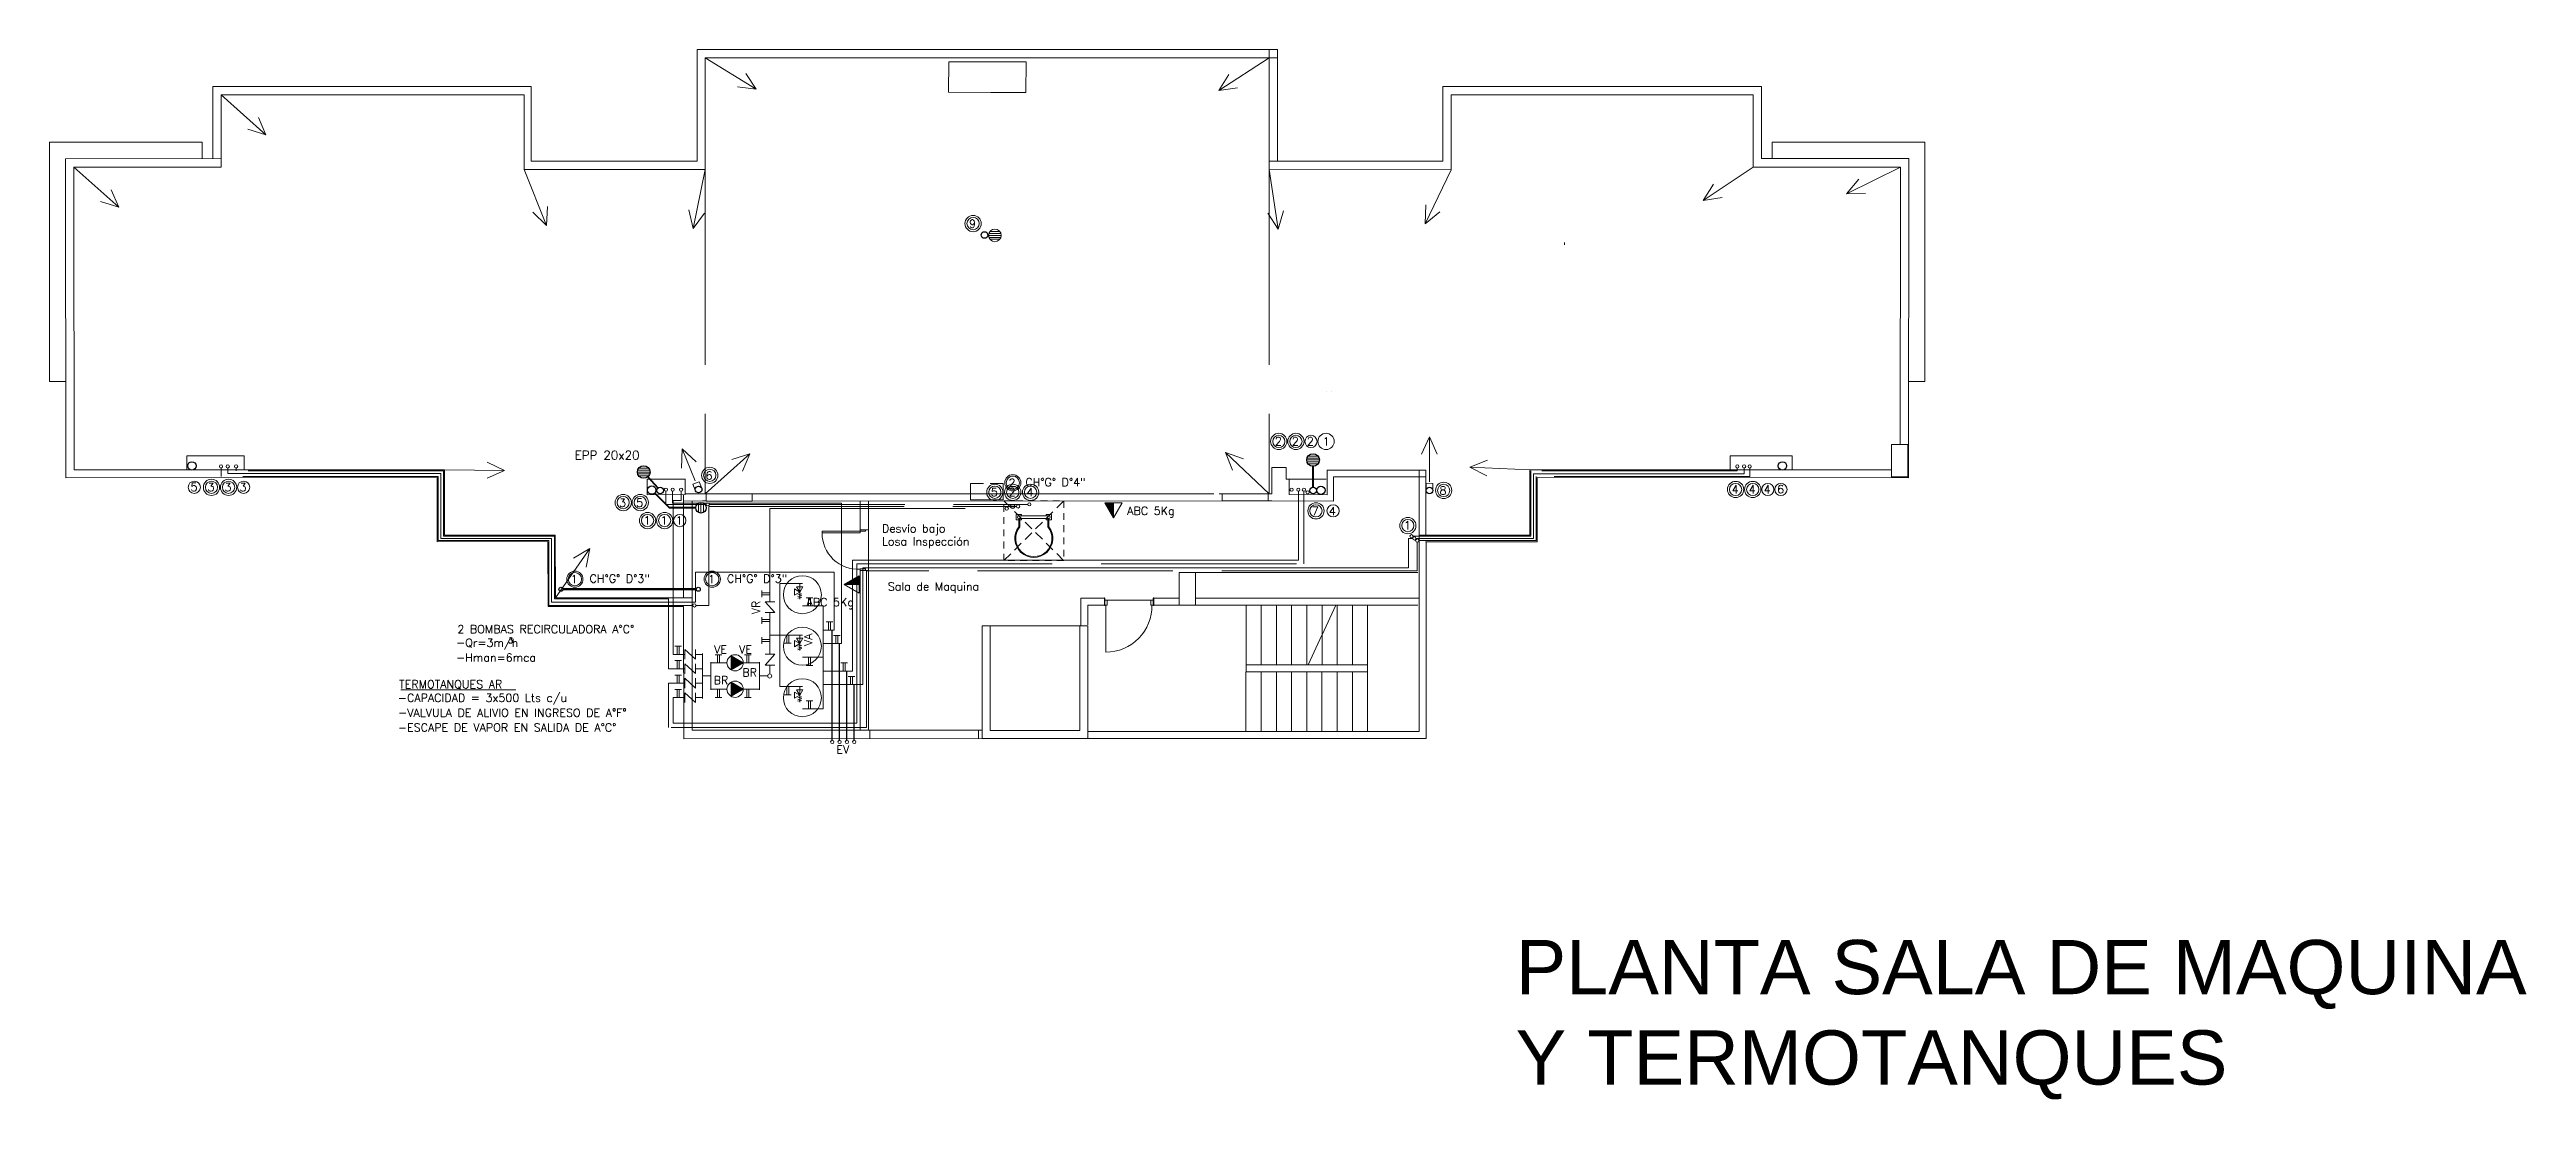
# Model space of a CAD drawing. Header units: millimetres. Extents: x 539 to 842, y -453 to -96.
# Drawn here: x 794.77 to 840.42, y -214.62 to -195.26 of the extents above; entities that cross this region are included whole.
import ezdxf
from ezdxf.enums import TextEntityAlignment as Align

# ---------------------------------------------------------------- set-up
doc = ezdxf.new("R2010")
doc.units = ezdxf.units.MM
doc.header["$LTSCALE"] = 0.1
for name, pattern in [('ACAD_ISO02W100', [15, 12, -3]), ('Basculante', [0.003969, 0.002381, -0.001587]), ('CONTINUA', [0]), ('HIDDEN', [0.375, 0.25, -0.125])]:
    doc.linetypes.add(name, pattern=pattern)
doc.layers.get('0').update_dxf_attribs({"lineweight": 5})
for name, color, linetype, lineweight in [('00-Agua Caliente', 1, 'Continuous', 20), ('00-Agua Fria', 5, 'ACAD_ISO02W100', 20), ('00-Texto AC', 7, 'Continuous', 18), ('00-Texto AF', 7, 'Continuous', 18), ('00_Incendio_Cañeria', 1, 'Continuous', 30), ('00_Incendio_Matafuego', 1, 'Continuous', 20), ('00_Incendio_Montantes', 1, 'Continuous', 30), ('00_Incendio_Numeracion Montantes', 1, 'Continuous', 30), ('00_Incendio_Textos', 7, 'Continuous', 13), ('A-DETL-GENF', 7, 'Continuous', 5), ('A-DOOR', 7, 'Continuous', 5), ('A-Texto Pluvial', 7, 'Continuous', 20), ('S-COLS', 7, 'Continuous', 5), ('Ventilaciones - Agua', 70, 'Continuous', 30)]:
    doc.layers.add(name, color=color, linetype=linetype, lineweight=lineweight)
for name, color, linetype in [('00-Pluvial', 40, 'Continuous'), ('00-Secundario', 24, 'Continuous'), ('00-Ventilacion', 3, 'Continuous'), ('Textos', 7, 'Continuous')]:
    doc.layers.add(name, color=color, linetype=linetype)
doc.layers.add('00-Primario', color=7, linetype='Continuous', true_color=0xff2400)
doc.styles.add('Instal Sanit', font='techb___.ttf', dxfattribs={"height": 0.15})
doc.styles.add('Romans', font='romans.shx')
doc.styles.get("Standard").update_dxf_attribs({"font": 'arial.ttf'})

msp = doc.modelspace()

# ---------------------------------------------------------------- texts
at = {"color": 8, "insert": (821.79, -211.683), "char_height": 1, "attachment_point": 1}
msp.add_mtext_dynamic_manual_height_columns('PLANTA SALA DE MAQUINA\\PY TERMOTANQUES', width=25.75024, gutter_width=12.5, heights=[0], dxfattribs=at)
at = {"layer": '00-Texto AC', "style": 'Romans'}
for s, p in [('2', (817.666, -202.563)), ('2', (817.943, -202.563)), ('3', (797.997, -203.409)), ('3', (798.275, -203.409)), ('4', (826.084, -203.449)), ('4', (826.361, -203.449)), ('1', (806.033, -204.022)), ('1', (806.311, -204.022))]:
    msp.add_text(s, height=0.15, rotation=360, dxfattribs=at).set_placement(p)
at = {"layer": '00-Texto AF', "style": 'Romans'}
for s, p in [('2', (817.353, -202.562)), ('3', (797.684, -203.407)), ('5', (812.12, -203.499)), ('2', (812.449, -203.499)), ('4', (812.778, -203.499)), ('4', (825.771, -203.448)), ('1', (805.72, -204.02)), ('1', (819.73, -204.113))]:
    msp.add_text(s, height=0.15, rotation=360, dxfattribs=at).set_placement(p)
for s, rotation, p in [('1', 360, (818.297, -202.49)), ('VE', 0, (807.139, -206.326)), ('VE', 0, (807.599, -206.326)), ('VA', 90, (808.752, -206.148)), ('BR', 0, (807.675, -206.751)), ('BR', 0, (807.148, -206.894)), ('EV', 0, (809.392, -208.172))]:
    msp.add_text(s, height=0.15, rotation=rotation, dxfattribs=at).set_placement(p, align=Align.MIDDLE_CENTER)
for s, height, p in [('Desvío bajo', 0.15, (810.113, -204.169)), ('Losa Inspección', 0.15, (810.113, -204.408)), ('-Qr=3m/h', 0.15, (802.267, -206.277)), ('2 BOMBAS RECIRCULADORA A°C°', 0.15, (802.289, -206.027)), ('3', 0.1, (803.229, -206.213)), ('-Hman=6mca', 0.15, (802.267, -206.551)), ('-CAPACIDAD = 3x500 Lts c/u', 0.15, (801.194, -207.293)), ('TERMOTANQUES AR', 0.15, (801.215, -207.043)), ('-VALVULA DE ALIVIO EN INGRESO DE A°F°', 0.15, (801.198, -207.568)), ('-ESCAPE DE VAPOR EN SALIDA DE A°C°', 0.15, (801.195, -207.841))]:
    msp.add_text(s, height=height, dxfattribs=at).set_placement(p)
at = {"layer": '00-Texto AF', "color": 7, "style": 'Romans'}
msp.add_text('VR', height=0.15, rotation=90, dxfattribs=at).set_placement((807.792, -205.552), align=Align.MIDDLE_CENTER)
at = {"layer": '00_Incendio_Textos', "lineweight": 18, "char_height": 0.15, "attachment_point": 3}
for s, insert in [('\\A1;{\\Fromans|c0;CH°G° D°4"}', (813.867, -203.167)), ('\\A1;{\\Fromans|c0;CH°G° D°3\\H1x;"}', (805.838, -204.945)), ('\\A1;{\\Fromans|c0;CH°G° D°3\\H1x;"}', (808.369, -204.945))]:
    msp.add_mtext_dynamic_manual_height_columns(s, width=1.33303, gutter_width=12.5, heights=[0], dxfattribs=dict(at, insert=insert))
at = {"layer": '00_Incendio_Textos', "color": 7, "char_height": 0.15, "width": 1.47222, "attachment_point": 2, "style": 'Instal Sanit'}
for insert in [(814.994, -203.694), (809.085, -205.38)]:
    msp.add_mtext('\\pi-0.45,l0.6,t0.6;{\\Fromans|c0;ABC 5Kg}', dxfattribs=dict(at, insert=insert))
at = {"layer": '00_Incendio_Textos', "color": 7, "style": 'Romans', "flags": 8}
for tag, p in [('2', (812.511, -203.252)), ('1', (804.443, -205.03)), ('1', (806.974, -205.03))]:
    msp.add_attdef(tag, text='1', height=0.15, dxfattribs=at).set_placement(p, align=Align.MIDDLE_CENTER)
at = {"layer": 'A-Texto Pluvial', "style": 'Romans'}
msp.add_text('EPP 20x20 ', height=0.16, dxfattribs=at).set_placement((804.452, -202.823))
at = {"layer": 'Textos', "style": 'Romans'}
for s, p in [('9', (811.717, -198.55)), ('6', (806.863, -203.193)), ('5', (797.373, -203.405)), ('3', (805.269, -203.697)), ('5', (805.584, -203.695)), ('8', (820.387, -203.471)), ('6', (826.608, -203.445)), ('7', (818.035, -203.847)), ('4', (818.348, -203.849))]:
    msp.add_text(s, height=0.15, rotation=360, dxfattribs=at).set_placement(p)

# ---------------------------------------------------------------- blocks, each defined once
blk = doc.blocks.new('LLP')
at = {"layer": '00-Agua Fria', "color": 0, "linetype": 'Continuous', "lineweight": 20}
for p, q in [((-1, 2.4), (1, 2.4)), ((-0.3, 2.4), (-0.3, 0)), ((0.3, 2.4), (0.3, 0))]:
    blk.add_line(p, q, dxfattribs=at)
blk = doc.blocks.new('ALIVIO')
at = {"layer": '00-Agua Fria', "lineweight": 5}
for p, q in [((384.605, -185.92), (384.664, -185.92)), ((384.664, -185.92), (384.664, -185.863)), ((384.664, -185.863), (384.762, -185.92)), ((384.762, -185.92), (384.664, -185.977)), ((384.664, -185.977), (384.664, -185.92)), ((384.664, -185.92), (384.89, -185.92)), ((384.762, -185.92), (384.705, -185.822)), ((384.705, -185.822), (384.819, -185.822)), ((384.819, -185.822), (384.761, -185.919)), ((384.793, -185.958), (384.812, -185.882)), ((384.826, -185.958), (384.846, -185.882)), ((384.855, -185.958), (384.874, -185.882))]:
    blk.add_line(p, q, dxfattribs=at)
blk = doc.blocks.new('T8 - T1-2752867-1-TORRE-ARQ-PB')
at = {"layer": 'S-COLS', "color": 8}
for p, q in [((21.677, 57.629), (21.642, 57.484)), ((23.698, 57.137), (21.677, 57.629)), ((21.642, 57.484), (23.517, 57.027)), ((23.236, 55.242), (23.698, 57.137)), ((23.517, 57.027), (23.126, 55.424)), ((21.251, 55.881), (21.216, 55.735)), ((21.216, 55.735), (23.236, 55.242)), ((23.126, 55.424), (21.251, 55.881))]:
    blk.add_line(p, q, dxfattribs=at)
blk = doc.blocks.new('JW_Interior_Door_Fire_810_Single_1_0 - Puerta contra Incendio-1467360-1-TORRE-ARQ-PB')
at = {"layer": 'A-DETL-GENF', "color": 8}
for p, q in [((0.4272, 0.9328), (0.4272, 0.065)), ((-0.403, 0.065), (-0.445, 0.065)), ((-0.445, 0.065), (-0.445, -0.027)), ((-0.403, -0.027), (-0.403, 0.065)), ((0.403, 0.065), (0.403, -0.027)), ((0.445, 0.065), (0.403, 0.065)), ((0.445, -0.027), (0.445, 0.065)), ((-0.445, -0.027), (-0.403, -0.027)), ((-0.403, -0.027), (0.403, -0.027)), ((0.403, -0.027), (0.445, -0.027))]:
    blk.add_line(p, q, dxfattribs=at)
blk.add_arc((0.4303, 0.0815), 0.8513, 90.20864, 181.11058, dxfattribs=at)
at = {"layer": 'A-DOOR', "color": 8, "lineweight": 25}
for p, q in [((-0.445, 0.065), (-0.455, 0.065)), ((-0.455, 0.065), (-0.455, -0.065)), ((0.455, 0.065), (0.445, 0.065)), ((0.455, -0.065), (0.455, 0.065)), ((-0.455, -0.065), (-0.445, -0.065)), ((-0.445, -0.065), (-0.445, -0.027)), ((0.445, -0.027), (0.445, -0.065)), ((0.445, -0.065), (0.455, -0.065))]:
    blk.add_line(p, q, dxfattribs=at)
blk = doc.blocks.new('1-SM ultimo')
at = {"color": 8}
for p, q in [((851.091, -195.263), (861.78, -195.263)), ((851.091, -195.263), (851.091, -197.322)), ((851.233, -195.419), (861.78, -195.419)), ((851.233, -195.419), (851.233, -197.478)), ((842.164, -195.943), (848.032, -195.943)), ((842.164, -197.273), (842.164, -195.943)), ((842.314, -196.099), (847.903, -196.099)), ((842.314, -196.099), (842.314, -197.43)), ((847.903, -197.478), (847.903, -196.099)), ((848.032, -197.322), (848.032, -195.943)), ((870.699, -195.943), (864.831, -195.943)), ((864.831, -197.322), (864.831, -195.943)), ((864.981, -196.099), (864.981, -197.479)), ((870.549, -196.099), (864.981, -196.099)), ((870.549, -197.43), (870.549, -196.099)), ((870.699, -197.274), (870.699, -195.943)), ((841.967, -196.972), (841.967, -197.274)), ((870.896, -196.972), (870.896, -197.274)), ((839.603, -197.892), (839.603, -197.432)), ((839.762, -197.432), (839.603, -197.432)), ((861.63, -197.322), (861.63, -197.478)), ((873.417, -197.274), (870.699, -197.274)), ((873.26, -197.892), (873.26, -197.43)), ((839.154, -201.384), (839.451, -201.383)), ((873.709, -201.384), (873.412, -201.383)), ((861.679, -203.455), (861.679, -202.971)), ((861.942, -203.186), (861.942, -202.971)), ((864.391, -204.217), (864.392, -203.02)), ((864.513, -204.218), (864.514, -203.02)), ((850.839, -205.371), (850.837, -203.471)), ((860.76, -203.454), (861.61, -203.455)), ((850.996, -205.371), (850.994, -203.589)), ((860.76, -203.587), (861.61, -203.588)), ((848.338, -204.336), (846.296, -204.339)), ((864.512, -204.339), (866.567, -204.339)), ((858.159, -205.379), (858.159, -205.889)), ((859.501, -205.509), (859.501, -205.379)), ((859.501, -205.509), (859.97, -205.509)), ((854.272, -207.812), (854.272, -207.969)), ((856.272, -207.812), (856.272, -207.969))]:
    blk.add_line(p, q, dxfattribs=at)
at = {"color": 8, "lineweight": 5}
for p, q in [((855.723, -195.49), (855.722, -196.052)), ((857.148, -195.492), (855.723, -195.49)), ((857.147, -196.053), (857.148, -195.492)), ((855.722, -196.052), (856.497, -196.053)), ((856.497, -196.053), (857.147, -196.053)), ((839.447, -197.277), (842.314, -197.274)), ((839.452, -203.159), (839.447, -197.277)), ((842.314, -197.43), (839.762, -197.432)), ((842.314, -197.43), (842.018, -197.43)), ((851.233, -197.478), (847.903, -197.478)), ((848.032, -197.322), (851.091, -197.322)), ((864.831, -197.322), (861.63, -197.322)), ((861.63, -197.478), (864.981, -197.479)), ((870.549, -197.43), (873.26, -197.43)), ((873.411, -203.159), (873.417, -197.274)), ((839.603, -197.892), (839.608, -203.015)), ((873.26, -197.892), (873.255, -202.544)), ((867.073, -198.865), (867.073, -198.822)), ((862.682, -201.561), (862.683, -201.561)), ((862.783, -201.561), (862.784, -201.561)), ((873.096, -202.544), (873.396, -202.544)), ((873.096, -203.144), (873.096, -202.544)), ((873.396, -202.544), (873.396, -203.144)), ((873.396, -203.144), (873.396, -202.544)), ((839.608, -203.015), (841.683, -203.013)), ((841.683, -202.757), (842.739, -202.756)), ((841.683, -202.757), (841.683, -203.013)), ((841.683, -203.013), (846.43, -203.014)), ((842.739, -202.756), (842.74, -203.014)), ((846.43, -203.014), (846.43, -204.219)), ((861.942, -202.971), (861.679, -202.971)), ((862.695, -203.019), (862.695, -203.472)), ((864.514, -203.02), (862.695, -203.019)), ((866.433, -203.015), (866.433, -204.219)), ((870.124, -203.015), (866.433, -203.015)), ((870.124, -202.756), (870.124, -203.015)), ((871.267, -202.757), (870.124, -202.756)), ((872.37, -203.014), (870.124, -203.012)), ((871.267, -203.013), (871.267, -202.757)), ((873.096, -203.015), (872.37, -203.014)), ((873.096, -203.015), (873.096, -203.015)), ((846.295, -203.152), (839.452, -203.159)), ((846.295, -203.152), (846.296, -204.339)), ((850.168, -203.186), (850.168, -203.472)), ((850.168, -203.186), (850.87, -203.186)), ((850.168, -203.472), (850.869, -203.471)), ((850.869, -203.471), (850.868, -203.186)), ((850.869, -203.455), (851.253, -203.455)), ((860.61, -203.454), (852.103, -203.455)), ((856.365, -203.266), (856.127, -203.265)), ((856.127, -203.265), (856.127, -203.565)), ((856.127, -203.265), (856.365, -203.266)), ((856.127, -203.449), (856.127, -203.265)), ((856.127, -203.565), (856.727, -203.566)), ((856.727, -203.266), (856.49, -203.266)), ((856.49, -203.266), (856.727, -203.266)), ((856.727, -203.566), (856.727, -203.266)), ((856.727, -203.266), (856.727, -203.45)), ((860.76, -203.454), (860.71, -203.454)), ((861.679, -203.455), (861.61, -203.455)), ((862.68, -203.186), (861.942, -203.186)), ((861.994, -203.471), (861.995, -203.186)), ((862.695, -203.472), (861.994, -203.471)), ((862.812, -203.589), (862.813, -203.14)), ((862.813, -203.14), (864.514, -203.141)), ((866.567, -204.339), (866.568, -203.152)), ((866.568, -203.152), (873.411, -203.159)), ((873.096, -203.144), (873.396, -203.144)), ((873.396, -203.144), (873.096, -203.144)), ((851.184, -203.588), (850.837, -203.589)), ((851.253, -203.588), (851.184, -203.588)), ((852.103, -203.589), (860.76, -203.587)), ((861.61, -203.588), (861.679, -203.588)), ((861.679, -203.588), (862.812, -203.589)), ((846.43, -204.219), (848.472, -204.217)), ((848.34, -205.535), (848.338, -204.339)), ((848.472, -204.217), (848.475, -205.372)), ((864.391, -204.217), (864.391, -207.839)), ((866.433, -204.219), (864.391, -204.217)), ((864.524, -207.969), (864.524, -204.339)), ((859.97, -205.509), (859.97, -204.909)), ((859.97, -204.909), (860.27, -204.909)), ((860.27, -204.909), (864.37, -204.909)), ((860.27, -204.909), (860.27, -205.509)), ((850.996, -205.372), (848.475, -205.372)), ((850.996, -205.371), (850.997, -207.814)), ((858.159, -205.379), (858.591, -205.379)), ((859.501, -205.379), (859.97, -205.379)), ((860.27, -205.379), (864.389, -205.379)), ((848.34, -205.535), (850.839, -205.532)), ((850.839, -205.532), (850.84, -207.972)), ((858.289, -205.509), (858.591, -205.509)), ((860.27, -205.509), (859.97, -205.509)), ((864.366, -205.512), (859.97, -205.509)), ((861.202, -206.609), (861.202, -205.509)), ((861.482, -206.609), (861.482, -205.509)), ((861.762, -206.609), (861.762, -205.509)), ((862.042, -206.609), (862.042, -205.509)), ((862.322, -206.609), (862.322, -205.509)), ((862.602, -206.058), (862.602, -205.509)), ((862.858, -205.509), (863.442, -205.509)), ((862.882, -206.609), (862.882, -205.509)), ((862.882, -206.609), (862.882, -205.509)), ((863.162, -206.609), (863.162, -205.509)), ((863.162, -206.609), (863.162, -205.509)), ((863.442, -206.609), (863.442, -205.509)), ((863.442, -206.609), (863.442, -205.509)), ((856.339, -205.889), (856.339, -206.047)), ((856.489, -206.019), (856.489, -205.889)), ((858.139, -205.889), (858.139, -206.019)), ((862.602, -206.059), (862.602, -206.058)), ((862.602, -206.059), (862.602, -206.058)), ((862.602, -206.06), (862.602, -206.059)), ((862.602, -206.609), (862.602, -206.06)), ((862.602, -206.609), (862.602, -206.06)), ((861.201, -206.739), (861.201, -207.839)), ((863.441, -206.739), (861.201, -206.739)), ((861.204, -206.609), (861.204, -206.739)), ((861.204, -206.609), (861.482, -206.609)), ((861.481, -206.739), (861.481, -207.839)), ((861.481, -206.739), (861.481, -207.839)), ((861.482, -206.609), (861.762, -206.609)), ((861.761, -206.739), (861.761, -207.839)), ((861.761, -206.739), (861.761, -207.839)), ((861.762, -206.609), (862.042, -206.609)), ((862.041, -206.739), (862.041, -207.839)), ((862.041, -206.739), (862.041, -207.839)), ((862.042, -206.609), (862.322, -206.609)), ((862.321, -206.739), (862.321, -207.839)), ((862.321, -206.739), (862.321, -207.839)), ((862.322, -206.609), (862.345, -206.609)), ((862.345, -206.609), (863.442, -206.609)), ((862.601, -206.739), (862.601, -207.839)), ((862.601, -206.739), (862.601, -207.839)), ((862.881, -206.739), (862.881, -207.839)), ((862.881, -206.739), (862.881, -207.839)), ((863.161, -206.739), (863.161, -207.839)), ((863.161, -206.739), (863.161, -207.839)), ((863.441, -206.739), (863.442, -206.609)), ((863.441, -206.739), (863.441, -207.839)), ((863.441, -206.739), (863.441, -207.839)), ((856.339, -207.969), (850.84, -207.972)), ((856.339, -207.812), (850.997, -207.814)), ((858.289, -207.839), (864.37, -207.839)), ((858.289, -207.969), (858.289, -207.839)), ((864.524, -207.969), (858.289, -207.969)), ((863.441, -207.839), (861.201, -207.839)), ((864.391, -207.839), (863.441, -207.839))]:
    blk.add_line(p, q, dxfattribs=at)
at = {"color": 8, "lineweight": 18}
for p, q in [((854.092, -204.177), (854.092, -203.589)), ((854.248, -207.813), (854.248, -203.589)), ((853.392, -204.142), (854.092, -204.142)), ((853.392, -204.177), (853.392, -204.142)), ((854.092, -204.177), (853.392, -204.177)), ((854.092, -204.117), (854.192, -204.117)), ((854.092, -204.142), (854.092, -204.117)), ((854.092, -204.117), (854.248, -204.117)), ((854.092, -204.142), (854.092, -204.177)), ((854.192, -204.142), (854.092, -204.142)), ((854.192, -204.117), (854.192, -204.142)), ((854.092, -207.813), (854.092, -204.842)), ((854.092, -204.842), (854.192, -204.842)), ((854.092, -204.867), (854.092, -204.842)), ((854.192, -204.867), (854.092, -204.867)), ((854.092, -204.867), (854.248, -204.867)), ((854.192, -204.842), (854.192, -204.867))]:
    blk.add_line(p, q, dxfattribs=at)
at = {"color": 8, "linetype": 'HIDDEN', "lineweight": 18, "ltscale": 7}
for p, q in [((856.742, -203.587, 0.307), (857.842, -204.687)), ((856.742, -204.687), (857.842, -203.587, 0.307))]:
    blk.add_line(p, q, dxfattribs=at)
at = {"color": 8, "linetype": 'Basculante', "lineweight": 5}
for p, q in [((861.202, -206.609), (861.202, -205.509)), ((861.482, -206.609), (861.482, -205.509)), ((861.762, -206.609), (861.762, -205.509)), ((862.042, -206.609), (862.042, -205.509)), ((862.322, -206.609), (862.322, -205.509)), ((862.602, -206.058), (862.602, -205.509)), ((862.602, -206.06), (862.602, -206.059))]:
    blk.add_line(p, q, dxfattribs=at)
at = {"color": 8, "linetype": 'Continuous', "lineweight": 5}
for p, q in [((862.858, -205.509), (862.602, -206.058)), ((862.601, -206.06), (862.345, -206.609)), ((862.602, -206.058), (862.6, -206.059)), ((862.6, -206.059), (862.603, -206.06)), ((862.603, -206.06), (862.601, -206.06))]:
    blk.add_line(p, q, dxfattribs=at)
at = {"color": 8}
for points in [[(861.63, -197.322), (861.78, -197.322), (861.78, -195.263), (861.63, -195.263)], [(851.253, -203.455), (852.103, -203.455), (852.103, -203.589), (851.253, -203.589)], [(860.76, -203.454), (861.61, -203.455), (861.61, -203.588), (860.76, -203.587)]]:
    blk.add_lwpolyline(points, close=True, dxfattribs=at)
for points in [[(841.967, -196.972), (839.154, -196.972), (839.154, -201.384)], [(870.896, -196.972), (873.709, -196.972), (873.709, -201.384)], [(858.289, -205.873), (858.289, -205.509)], [(856.489, -205.889), (858.139, -205.889)]]:
    blk.add_lwpolyline(points, dxfattribs=at)
at = {"color": 8, "linetype": 'HIDDEN', "lineweight": 18, "ltscale": 5}
blk.add_lwpolyline([(856.742, -203.587), (857.842, -203.587), (857.842, -204.687), (856.742, -204.687)], close=True, dxfattribs=at)
at = {"color": 8, "linetype": 'Continuous', "lineweight": 15}
for points in [[(857.567, -203.912), (857.567, -204.062, -2.060023), (857.017, -204.062), (857.017, -203.912)], [(857.552, -203.912), (857.552, -204.067, -2.100947), (857.032, -204.067), (857.032, -203.912)]]:
    blk.add_lwpolyline(points, format="xyb", dxfattribs=at)
at = {"color": 8, "lineweight": 18}
for points in [[(857.067, -203.912), (857.067, -203.937), (856.967, -203.937), (856.967, -203.837), (857.067, -203.837), (857.067, -203.862)], [(857.567, -203.862), (857.017, -203.862)], [(857.017, -203.912), (857.567, -203.912)], [(857.517, -203.912), (857.517, -203.937), (857.617, -203.937), (857.617, -203.837), (857.517, -203.837), (857.517, -203.862)]]:
    blk.add_lwpolyline(points, dxfattribs=at)
for centre in [(857.017, -203.887), (857.567, -203.887)]:
    blk.add_circle(centre, 0.025, dxfattribs=at)
blk.add_arc((854.045, -204.191), 0.653, 178.836, 274.1016, dxfattribs=at)
at = {"color": 8, "lineweight": 5, "rotation": 180}
blk.add_blockref('JW_Interior_Door_Fire_810_Single_1_0 - Puerta contra Incendio-1467360-1-TORRE-ARQ-PB', (859.046, -205.444), dxfattribs=at)
at = {"color": 8, "lineweight": 5, "xscale": -0.9999999999999999, "rotation": 76.30154606070612}
blk.add_blockref('T8 - T1-2752867-1-TORRE-ARQ-PB', (917.462, -198.476), dxfattribs=at)
at = {"color": 8, "style": 'Romans'}
blk.add_text('Sala de Maquina', height=0.15, dxfattribs=at).set_placement((854.601, -205.24))

# ---------------------------------------------------------------- hatches: boundary and pattern name
at = {"layer": '00-Agua Caliente'}
h = msp.add_hatch(dxfattribs=at)
h.set_pattern_fill('ANSI31', color=256, scale=0.005, angle=135)
h.set_pattern_definition([(180, (380.861463, -589.65906), (-1e-18, -0.015875), [])])
h.paths.add_polyline_path([(807.557, -206.572), (807.332, -206.442), (807.332, -206.702)])
h = msp.add_hatch(dxfattribs=at)
h.set_pattern_fill('ANSI31', color=256, scale=0.005, angle=135)
h.set_pattern_definition([(180, (380.861463, -590.14589), (-1e-18, -0.015875), [])])
h.paths.add_polyline_path([(807.557, -207.059), (807.332, -206.929), (807.332, -207.188)])
at = {"layer": '00_Incendio_Matafuego'}
for points in [[(814.382, -203.621), (814.222, -203.621), (814.382, -203.898)], [(809.694, -205.127), (809.694, -204.967), (809.417, -205.127)]]:
    msp.add_hatch(color=256, dxfattribs=at).paths.add_polyline_path(points)

# ---------------------------------------------------------------- linework, layer by layer
at = {"color": 2, "linetype": 'CONTINUA', "lineweight": 13}
for p in [(806.806, -206.682), (806.806, -206.947)]:
    msp.add_point(p, dxfattribs=at)
at = {"layer": '00-Agua Caliente', "linetype": 'CONTINUA'}
for points in [[(806.677, -205.453), (804.026, -205.453), (804.026, -204.278), (801.983, -204.278), (801.983, -203.084), (798.058, -203.084), (798.058, -202.98)], [(826, -202.98), (826, -203.085), (822.121, -203.085), (822.121, -204.279), (819.954, -204.279)], [(806.256, -203.409), (806.256, -203.627), (809.368, -203.627)], [(817.786, -203.41), (817.786, -204.681), (809.569, -204.681), (809.569, -205.04), (809.569, -206.725), (809.028, -206.725)], [(809.028, -206.216), (809.368, -206.216), (809.368, -203.627)], [(809.028, -206.973), (809.762, -206.973), (809.762, -204.819), (819.818, -204.819), (819.818, -204.279), (819.894, -204.279)], [(809.234, -204.899), (806.677, -204.899), (806.677, -205.453)], [(809.028, -205.969), (809.234, -205.969), (809.234, -204.899)], [(808.647, -207.421), (809.028, -207.421), (809.028, -205.521), (808.647, -205.521)]]:
    msp.add_lwpolyline(points, dxfattribs=at)
at = {"layer": '00-Agua Caliente', "linetype": 'ACAD_ISO02W100', "ltscale": 3}
for points in [[(806.177, -205.392), (804.076, -205.392), (804.076, -204.239), (802.033, -204.239), (802.033, -203.033), (798.212, -203.033), (798.212, -202.98)], [(826.103, -202.98), (826.103, -203.136), (822.167, -203.136), (822.167, -204.319), (820.006, -204.319)], [(806.412, -203.409), (806.412, -203.578), (806.267, -203.578)], [(809.651, -204.745), (817.889, -204.745), (817.889, -203.41)], [(806.267, -203.578), (806.267, -206.416)], [(819.976, -204.349), (819.976, -204.878), (809.83, -204.878), (809.83, -207.763), (806.177, -207.763)], [(809.651, -207.687), (809.651, -204.745)], [(806.177, -206.682), (806.177, -205.392)], [(808.048, -206.061), (808.048, -206.061), (808.048, -206.413)], [(806.479, -206.682), (806.177, -206.682)], [(806.479, -206.416), (806.267, -206.416)], [(806.806, -206.416), (806.679, -206.416)], [(806.806, -206.682), (806.679, -206.682)], [(806.806, -207.231), (806.806, -206.399)], [(806.96, -207.071), (806.96, -206.559)], [(807.257, -206.572), (806.96, -206.572)], [(807.557, -206.572), (807.855, -206.572)], [(807.855, -207.071), (807.855, -206.559)], [(808.048, -206.613), (808.048, -206.778)], [(806.479, -206.947), (806.177, -206.947)], [(806.177, -206.947), (806.177, -207.763)], [(806.479, -207.213), (806.267, -207.213)], [(806.267, -207.213), (806.267, -207.687)], [(806.806, -206.947), (806.679, -206.947)], [(806.806, -207.213), (806.679, -207.213)], [(806.806, -206.815), (806.96, -206.815)], [(807.257, -207.059), (806.96, -207.059)], [(807.557, -207.059), (807.855, -207.059)], [(808.007, -206.815), (807.855, -206.815)], [(809.651, -207.687), (806.267, -207.687)]]:
    msp.add_lwpolyline(points, dxfattribs=at)
at = {"layer": '00-Agua Caliente'}
for points in [[(806.479, -206.506), (806.479, -206.326), (806.679, -206.506), (806.679, -206.326)], [(806.479, -206.772), (806.479, -206.592), (806.679, -206.772), (806.679, -206.592)], [(808.138, -206.613), (807.958, -206.613), (808.138, -206.413), (807.958, -206.413)], [(808.647, -206.471), (809.028, -206.471)], [(806.479, -207.037), (806.479, -206.857), (806.679, -207.037), (806.679, -206.857)], [(806.479, -207.303), (806.479, -207.123), (806.679, -207.303), (806.679, -207.123)]]:
    msp.add_lwpolyline(points, dxfattribs=at)
for points in [[(807.557, -206.572), (807.332, -206.442), (807.332, -206.702)], [(807.557, -207.059), (807.332, -206.929), (807.332, -207.188)]]:
    msp.add_lwpolyline(points, close=True, dxfattribs=at)
at = {"layer": '00-Agua Caliente', "color": 1}
for centre, radius in [((817.741, -202.49), 0.15), ((817.741, -202.49), 0.113), ((818.019, -202.49), 0.113), ((798.073, -203.336), 0.15), ((798.073, -203.336), 0.113), ((798.351, -203.336), 0.113), ((826.159, -203.376), 0.15), ((826.159, -203.376), 0.113), ((826.437, -203.376), 0.113), ((806.109, -203.949), 0.15), ((806.109, -203.949), 0.113), ((806.387, -203.949), 0.113), ((808.647, -205.316), 0.35), ((808.647, -206.266), 0.35), ((808.647, -207.216), 0.35)]:
    msp.add_circle(centre, radius, dxfattribs=at)
at = {"layer": '00-Agua Caliente', "color": 1, "linetype": 'CONTINUA', "lineweight": 20}
for centre in [(798.058, -202.95), (798.212, -202.95), (826, -202.95), (826.103, -202.95), (806.256, -203.379), (806.412, -203.379), (817.786, -203.38), (817.889, -203.38), (819.924, -204.279), (819.976, -204.319)]:
    msp.add_circle(centre, 0.03, dxfattribs=at)
at = {"layer": '00-Agua Caliente'}
for centre in [(807.407, -206.572), (807.407, -207.059)]:
    msp.add_circle(centre, 0.15, dxfattribs=at)
at = {"layer": '00-Agua Caliente', "linetype": 'CONTINUA', "lineweight": 20}
msp.add_circle((808.045, -206.815), 0.0375, dxfattribs=at)
at = {"layer": '00-Agua Fria', "ltscale": 3}
msp.add_line((808.23, -206.061), (808.049, -206.061), dxfattribs=at)
for points in [[(806.627, -205.514), (803.976, -205.514), (803.976, -204.317), (801.933, -204.317), (801.933, -203.134), (797.934, -203.134), (797.934, -202.98)], [(825.875, -202.98), (825.875, -203.035), (822.073, -203.035), (822.073, -204.239), (819.901, -204.239)], [(806.132, -203.409), (806.132, -203.65)], [(806.132, -203.65), (806.874, -203.65)], [(806.92, -205.514), (806.92, -203.689), (812.591, -203.689)], [(806.934, -203.65), (812.799, -203.65)], [(808.049, -203.727), (812.383, -203.727)], [(808.049, -205.447), (808.049, -203.727), (808.049, -203.727)], [(808.647, -207.011), (808.23, -207.011), (808.23, -205.111)], [(808.647, -205.111), (808.23, -205.111)], [(806.687, -205.514), (806.92, -205.514)], [(808.049, -205.647), (808.049, -206.061)], [(808.647, -206.061), (808.23, -206.061)]]:
    msp.add_lwpolyline(points, dxfattribs=at)
at = {"layer": '00-Agua Fria', "color": 5}
msp.add_lwpolyline([(808.139, -205.447), (807.959, -205.447), (808.139, -205.647), (807.959, -205.647)], dxfattribs=at)
at = {"layer": '00-Agua Fria', "linetype": 'CONTINUA', "lineweight": 20}
for centre, radius in [((817.426, -202.49), 0.15), ((817.426, -202.49), 0.113), ((818.297, -202.49), 0.15), ((797.934, -202.95), 0.03), ((825.875, -202.95), 0.03), ((797.758, -203.336), 0.15), ((797.758, -203.336), 0.113), ((806.132, -203.379), 0.03), ((812.193, -203.428), 0.15), ((812.193, -203.428), 0.113), ((812.523, -203.428), 0.15), ((812.523, -203.428), 0.113), ((812.852, -203.428), 0.15), ((812.852, -203.428), 0.113), ((817.661, -203.38), 0.03), ((817.956, -203.428), 0.03), ((825.844, -203.376), 0.15), ((825.844, -203.376), 0.113), ((805.794, -203.949), 0.15), ((805.794, -203.949), 0.113), ((806.904, -203.65), 0.03), ((812.413, -203.727), 0.03), ((812.621, -203.689), 0.03), ((812.829, -203.65), 0.03), ((819.804, -204.042), 0.15), ((819.804, -204.042), 0.113), ((819.871, -204.239), 0.03), ((806.657, -205.514), 0.03)]:
    msp.add_circle(centre, radius, dxfattribs=at)
at = {"layer": '00-Pluvial', "lineweight": 20}
for p, q in [((806.853, -195.419), (807.798, -195.997)), ((807.798, -195.997), (807.604, -195.705)), ((817.25, -195.419), (816.32, -196.021)), ((816.32, -196.021), (816.506, -195.724)), ((797.934, -196.099), (798.76, -196.837)), ((807.798, -195.997), (807.45, -195.952)), ((816.32, -196.021), (816.667, -195.967)), ((798.76, -196.837), (798.622, -196.515)), ((798.76, -196.837), (798.426, -196.73)), ((795.223, -197.432), (796.05, -198.17)), ((803.523, -197.478), (803.93, -198.509)), ((806.853, -197.478), (806.633, -198.564)), ((817.25, -197.478), (817.415, -198.573)), ((820.601, -197.479), (820.125, -198.48)), ((826.169, -197.43), (825.247, -198.044)), ((828.88, -197.43), (827.889, -197.925)), ((796.05, -198.17), (795.715, -198.064)), ((796.05, -198.17), (795.911, -197.848)), ((825.247, -198.044), (825.435, -197.747)), ((825.247, -198.044), (825.594, -197.991)), ((827.889, -197.925), (828.112, -197.654)), ((827.889, -197.925), (828.24, -197.916)), ((803.93, -198.509), (803.679, -198.263)), ((803.93, -198.509), (803.951, -198.158)), ((806.633, -198.564), (806.557, -198.222)), ((806.633, -198.564), (806.842, -198.282)), ((817.415, -198.573), (817.226, -198.278)), ((817.415, -198.573), (817.515, -198.237)), ((820.125, -198.48), (820.134, -198.129)), ((820.125, -198.48), (820.396, -198.257)), ((806.433, -202.629), (806.42, -202.98)), ((806.671, -203.218), (806.433, -202.629)), ((806.433, -202.629), (806.69, -202.868)), ((820.204, -202.404), (820.055, -202.722)), ((820.204, -203.232), (820.204, -202.404)), ((820.204, -202.404), (820.347, -202.725)), ((802.05, -203.014), (803.157, -203.026)), ((803.157, -203.026), (802.836, -203.165)), ((803.157, -203.026), (802.841, -202.874)), ((806.853, -203.455), (807.68, -202.717)), ((807.68, -202.717), (807.345, -202.824)), ((807.68, -202.717), (807.541, -203.04)), ((817.25, -203.455), (816.444, -202.695)), ((816.444, -202.695), (816.573, -203.021)), ((816.444, -202.695), (816.775, -202.811)), ((820.947, -202.964), (821.273, -202.836)), ((822.053, -203.015), (820.947, -202.964)), ((820.947, -202.964), (821.258, -203.127)), ((804.095, -205.372), (804.732, -204.466)), ((804.732, -204.466), (804.427, -204.64)), ((804.732, -204.466), (804.664, -204.81))]:
    msp.add_line(p, q, dxfattribs=at)
at = {"layer": '00-Pluvial', "linetype": 'ACAD_ISO02W100', "lineweight": 20, "ltscale": 3}
for p, q in [((806.853, -197.478), (806.853, -203.455)), ((817.25, -197.478), (817.25, -203.455))]:
    msp.add_line(p, q, dxfattribs=at)
at = {"layer": '00-Pluvial', "lineweight": 13}
for p, q in [((812.31, -198.691), (812.078, -198.691)), ((812.305, -198.655), (812.084, -198.655)), ((812.305, -198.727), (812.084, -198.727)), ((812.285, -198.619), (812.103, -198.619)), ((812.285, -198.763), (812.103, -198.763)), ((805.84, -203.054), (805.608, -203.054)), ((805.835, -203.018), (805.614, -203.018)), ((805.835, -203.09), (805.614, -203.09)), ((805.815, -202.982), (805.633, -202.982)), ((818.174, -202.832), (817.942, -202.832)), ((818.168, -202.796), (817.948, -202.796)), ((818.168, -202.868), (817.948, -202.868)), ((818.149, -202.76), (817.967, -202.76)), ((818.149, -202.904), (817.967, -202.904)), ((805.815, -203.126), (805.633, -203.126)), ((806.629, -203.278), (806.742, -203.232)), ((806.629, -203.278), (806.678, -203.399)), ((806.742, -203.232), (806.791, -203.354)), ((820.144, -203.262), (820.143, -203.393)), ((820.144, -203.262), (820.266, -203.263)), ((820.266, -203.263), (820.265, -203.395))]:
    msp.add_line(p, q, dxfattribs=at)
at = {"layer": '00-Pluvial', "lineweight": 40}
for points in [[(812.064, -198.691), (812.078, -198.691)], [(818.058, -203.334), (818.058, -202.948)], [(805.801, -203.141), (805.985, -203.348)]]:
    msp.add_lwpolyline(points, dxfattribs=at)
at = {"layer": '00-Pluvial', "lineweight": 20}
for centre, radius in [((811.793, -198.472), 0.15), ((811.793, -198.472), 0.113), ((812.194, -198.691), 0.116), ((806.94, -203.115), 0.15), ((806.94, -203.115), 0.113), ((805.66, -203.617), 0.15), ((805.66, -203.617), 0.113), ((820.464, -203.393), 0.15), ((820.464, -203.393), 0.113), ((818.111, -203.77), 0.15), ((818.111, -203.77), 0.113)]:
    msp.add_circle(centre, radius, dxfattribs=at)
at = {"layer": '00-Pluvial', "lineweight": 30}
for centre in [(812.003, -198.683), (806.025, -203.394), (806.735, -203.376), (818.058, -203.395), (820.204, -203.394)]:
    msp.add_circle(centre, 0.0612, dxfattribs=at)
at = {"layer": '00-Pluvial', "lineweight": 25}
for centre in [(805.724, -203.054), (818.058, -202.832)]:
    msp.add_circle(centre, 0.116, dxfattribs=at)
at = {"layer": '00-Primario', "lineweight": 40}
msp.add_lwpolyline([(806.681, -203.713), (806.197, -203.713), (805.927, -203.442)], dxfattribs=at)
at = {"layer": '00-Primario', "lineweight": 20}
msp.add_circle((805.345, -203.617), 0.113, dxfattribs=at)
at = {"layer": '00-Primario', "lineweight": 30}
msp.add_circle((805.872, -203.388), 0.0765, dxfattribs=at)
at = {"layer": '00-Secundario', "lineweight": 15}
for p, q in [((806.732, -203.798), (806.732, -203.628)), ((806.778, -203.81), (806.778, -203.616)), ((806.824, -203.798), (806.824, -203.628))]:
    msp.add_line(p, q, dxfattribs=at)
at = {"layer": '00-Secundario', "lineweight": 25}
msp.add_circle((806.778, -203.713), 0.0967, dxfattribs=at)
at = {"layer": '00-Texto AF'}
msp.add_line((801.248, -207.069), (803.365, -207.069), dxfattribs=at)
at = {"layer": '00-Ventilacion', "lineweight": 30}
for centre in [(797.397, -202.941), (826.706, -202.941), (818.202, -203.391)]:
    msp.add_circle(centre, 0.0765, dxfattribs=at)
at = {"layer": '00-Ventilacion', "color": 3, "lineweight": 20}
for centre, radius in [((797.442, -203.336), 0.113), ((805.345, -203.617), 0.15), ((826.678, -203.376), 0.113), ((818.426, -203.77), 0.113)]:
    msp.add_circle(centre, radius, dxfattribs=at)
at = {"layer": '00_Incendio_Cañeria', "lineweight": 50}
msp.add_lwpolyline([(804.234, -205.217), (806.691, -205.217)], dxfattribs=at)
at = {"layer": '00_Incendio_Matafuego'}
for points in [[(814.382, -203.898), (814.542, -203.621), (814.222, -203.621)], [(809.417, -205.127), (809.694, -205.287), (809.694, -204.967)]]:
    msp.add_lwpolyline(points, close=True, dxfattribs=at)
for points in [[(814.382, -203.898), (814.382, -203.621)], [(809.417, -205.127), (809.694, -205.127)]]:
    msp.add_lwpolyline(points, dxfattribs=at)
at = {"layer": '00_Incendio_Montantes', "lineweight": 25}
for centre in [(812.521, -203.688), (804.197, -205.217), (806.728, -205.217)]:
    msp.add_circle(centre, 0.037, dxfattribs=at)
at = {"layer": '00_Incendio_Numeracion Montantes', "lineweight": 20}
for centre, radius in [((812.524, -203.252), 0.149), ((812.524, -203.252), 0.122), ((804.455, -205.03), 0.149), ((804.455, -205.03), 0.122), ((806.986, -205.03), 0.149), ((806.986, -205.03), 0.122)]:
    msp.add_circle(centre, radius, dxfattribs=at)
at = {"layer": 'Ventilaciones - Agua', "lineweight": 25}
for points in [[(809.198, -208.002), (809.198, -208.002), (809.198, -205.969)], [(809.333, -208.002), (809.333, -208.002), (809.333, -206.216)], [(809.468, -208.002), (809.468, -208.002), (809.468, -206.725)], [(809.602, -208.002), (809.602, -208.002), (809.602, -206.973)]]:
    msp.add_lwpolyline(points, dxfattribs=at)
at = {"layer": 'Ventilaciones - Agua', "lineweight": 20}
for centre in [(809.198, -208.032), (809.333, -208.032), (809.468, -208.032), (809.602, -208.032)]:
    msp.add_circle(centre, 0.03, dxfattribs=at)

# ---------------------------------------------------------------- block references
at = {"color": 2, "linetype": 'CONTINUA', "lineweight": 13}
msp.add_blockref('1-SM ultimo', (-44.38, 0), dxfattribs=at)
at = {"layer": '00-Agua Caliente', "yscale": 0.0625, "zscale": 0.0625}
for p, xscale in [((808.777, -205.521), 0.0625), ((809.147, -205.969), 0.0625), ((806.356, -206.416), 0.0625), ((809.282, -206.216), 0.0625), ((806.356, -206.682), 0.0625), ((807.102, -206.572), -0.0625), ((807.642, -206.572), -0.0625), ((809.416, -206.725), 0.0625), ((806.356, -206.947), 0.0625), ((806.356, -207.213), 0.0625), ((809.551, -206.973), 0.0625), ((808.777, -207.421), 0.0625)]:
    msp.add_blockref('LLP', p, dxfattribs=dict(at, xscale=xscale))
for p, xscale, rotation in [((808.048, -206.161), -0.0625, 90), ((808.777, -206.471), -0.0625, 180), ((807.102, -207.059), 0.0625, 180), ((807.642, -207.059), -0.0625, 180)]:
    msp.add_blockref('LLP', p, dxfattribs=dict(at, xscale=xscale, rotation=rotation))
at = {"layer": '00-Agua Fria', "yscale": 0.0625, "zscale": 0.0625}
for p, xscale, rotation in [((808.049, -205.302), -0.0625, 90), ((808.049, -205.792), 0.0625, 90), ((808.378, -206.061), 0.0625, 180), ((808.378, -207.011), 0.0625, 180)]:
    msp.add_blockref('LLP', p, dxfattribs=dict(at, xscale=xscale, rotation=rotation))
at = {"layer": '00-Ventilacion', "color": 6, "lineweight": 5, "xscale": -1, "rotation": 90}
for p in [(622.678, 179.494), (622.678, 178.544), (622.678, 177.594)]:
    msp.add_blockref('ALIVIO', p, dxfattribs=at)

msp.set_redraw_order([(e.dxf.handle, doc.entitydb.next_handle()) for e in msp.query("TEXT MTEXT ATTDEF DIMENSION ARC_DIMENSION")])  # texts and dimensions are drawn at this point

doc.saveas('drawing.dxf')
